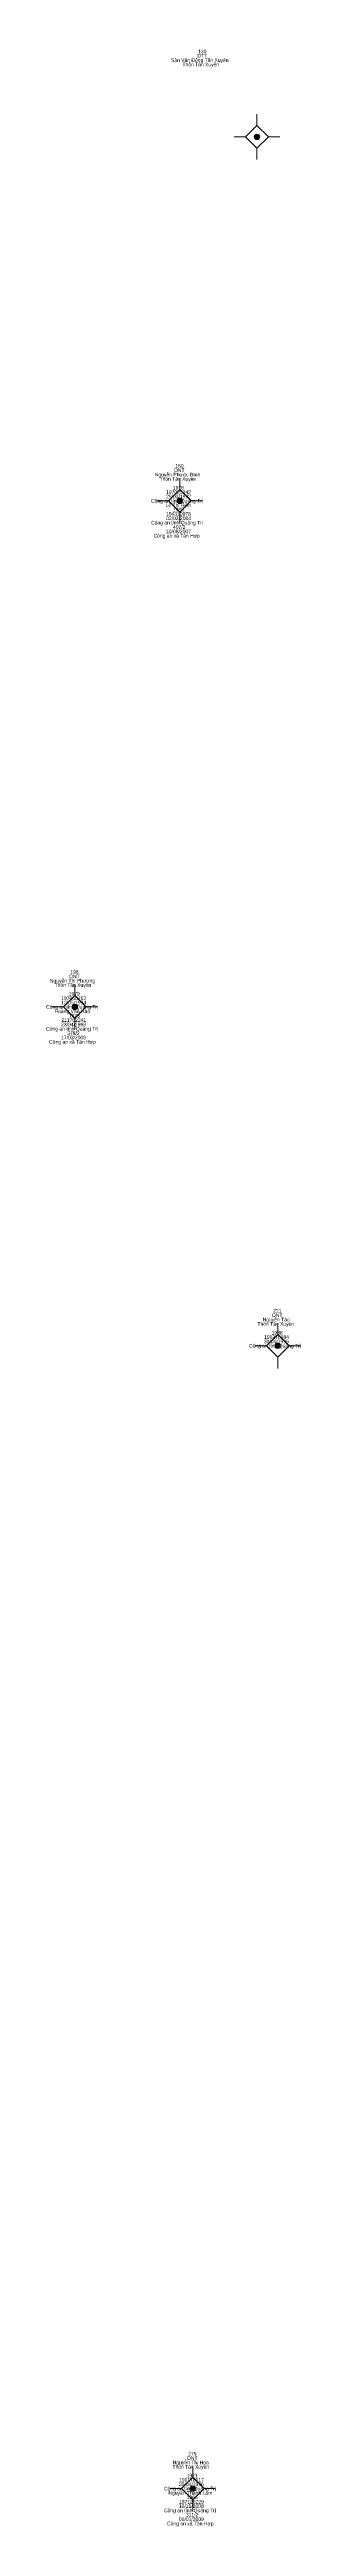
# Model space of a CAD drawing. Header units: metres. Extents: x 550999 to 552168, y 1840994 to 1841978.
# Drawn here: x 551228.4 to 551256, y 1841156.6 to 1841428.8 of the extents above; entities that cross this region are included whole.
import ezdxf
from ezdxf.enums import TextEntityAlignment as Align

# ---------------------------------------------------------------- set-up
doc = ezdxf.new("R2010")
doc.units = ezdxf.units.M
doc.header["$LTSCALE"] = 0.16
doc.layers.add('11', color=7, linetype='Continuous', lineweight=13)
doc.layers.add('15', color=7, linetype='Continuous')

msp = doc.modelspace()

# ---------------------------------------------------------------- hatches: boundary and pattern name
at = {"layer": '11'}
for points in [[(551251.5095, 1841419.19, 1), (551250.9095, 1841419.19, 1)], [(551243.0295, 1841379.19, 1), (551242.4295, 1841379.19, 1)], [(551231.4995, 1841323.57, 1), (551230.8995, 1841323.57, 1)], [(551253.7895, 1841286.33, 1), (551253.1895, 1841286.33, 1)], [(551244.4495, 1841160.74, 1), (551243.8495, 1841160.74, 1)]]:
    msp.add_hatch(color=256, dxfattribs=at).paths.add_polyline_path(points)

# ---------------------------------------------------------------- linework, layer by layer
for p, q in [((551251.21, 1841421.69), (551251.21, 1841420.44)), ((551249.96, 1841419.19), (551248.71, 1841419.19)), ((551251.21, 1841417.94), (551251.21, 1841416.69)), ((551253.71, 1841419.19), (551252.46, 1841419.19)), ((551242.73, 1841381.69), (551242.73, 1841380.44)), ((551241.48, 1841379.19), (551240.23, 1841379.19)), ((551242.73, 1841377.94), (551242.73, 1841376.69)), ((551245.23, 1841379.19), (551243.98, 1841379.19)), ((551231.2, 1841326.07), (551231.2, 1841324.82)), ((551229.95, 1841323.57), (551228.7, 1841323.57)), ((551233.7, 1841323.57), (551232.45, 1841323.57)), ((551231.2, 1841322.32), (551231.2, 1841321.07)), ((551253.49, 1841288.83), (551253.49, 1841287.58)), ((551252.24, 1841286.33), (551250.99, 1841286.33)), ((551253.49, 1841285.08), (551253.49, 1841283.83)), ((551255.99, 1841286.33), (551254.74, 1841286.33)), ((551244.15, 1841163.24), (551244.15, 1841161.99)), ((551242.9, 1841160.74), (551241.65, 1841160.74)), ((551244.15, 1841159.49), (551244.15, 1841158.24)), ((551246.65, 1841160.74), (551245.4, 1841160.74))]:
    msp.add_line(p, q, dxfattribs=at)
for points in [[(551251.21, 1841420.44), (551249.96, 1841419.19), (551251.21, 1841417.94), (551252.46, 1841419.19)], [(551242.73, 1841380.44), (551241.48, 1841379.19), (551242.73, 1841377.94), (551243.98, 1841379.19)], [(551231.2, 1841324.82), (551229.95, 1841323.57), (551231.2, 1841322.32), (551232.45, 1841323.57)], [(551253.49, 1841287.58), (551252.24, 1841286.33), (551253.49, 1841285.08), (551254.74, 1841286.33)], [(551244.15, 1841161.99), (551242.9, 1841160.74), (551244.15, 1841159.49), (551245.4, 1841160.74)]]:
    msp.add_lwpolyline(points, close=True, dxfattribs=at)
for centre in [(551251.2095, 1841419.19), (551242.7295, 1841379.19), (551231.1995, 1841323.57), (551253.4895, 1841286.33), (551244.1495, 1841160.74)]:
    msp.add_circle(centre, 0.3, dxfattribs=at)

# ---------------------------------------------------------------- texts
at = {"layer": '15'}
for s, width, p in [('130', 0.85, (551245.205, 1841428.38)), ('Sân Vận Động Tân Xuyên', 0.85, (551244.925, 1841427.42)), ('Thôn Tân Xuyên', 0.85, (551245.035, 1841426.94)), ('DTT', 0.95, (551245.19, 1841427.9)), ('ONT', 0.95, (551242.67, 1841382.35)), ('160', 0.85, (551242.685, 1841382.83)), ('Nguyễn Phước Bình', 0.9, (551242.48, 1841381.87)), ('Thôn Tân Xuyên', 0.85, (551242.515, 1841381.39)), ('29/03/1992', 0.85, (551242.585, 1841379.47)), ('197025342', 0.85, (551242.59, 1841379.95)), ('1976 ', 0.85, (551242.655, 1841380.43)), ('Công an tỉnh Quảng Trị', 0.9, (551242.42, 1841378.99)), ('Lê Thị Hiến', 0.9, (551242.565, 1841378.51)), ('02/02/2004', 0.9, (551242.595, 1841377.07)), ('194310978', 0.85, (551242.58, 1841377.55)), ('1985 ', 0.85, (551242.655, 1841378.03)), ('Công an tỉnh Quảng Trị', 0.9, (551242.42, 1841376.59)), ('Công an xã Tân Hợp ', 0.85, (551242.46, 1841375.15)), ('10/08/2007', 0.9, (551242.585, 1841375.63)), ('407/2', 0.85, (551242.665, 1841376.11)), ('Nguyễn Thị Phương', 0.9, (551230.935, 1841326.25)), ('Thôn Tân Xuyên', 0.85, (551230.985, 1841325.77)), ('ONT', 0.95, (551231.14, 1841326.73)), ('198', 0.85, (551231.145, 1841327.21)), ('Công an tỉnh Quảng Trị', 0.9, (551230.89, 1841323.37)), ('Hoàng Văn Hào ', 0.9, (551230.99, 1841322.89)), ('12/05/1994', 0.9, (551231.065, 1841323.85)), ('197046253', 0.85, (551231.065, 1841324.33)), ('1979', 0.85, (551231.13, 1841324.81)), ('1973', 0.85, (551231.14, 1841322.41)), ('Công an tỉnh Quảng Trị', 0.9, (551230.89, 1841320.97)), ('Công an xã Tân Hợp', 0.9, (551230.93, 1841319.53)), ('23/04/1999', 0.9, (551231.05, 1841321.45)), ('17/03/2006', 0.9, (551231.05, 1841320.01)), ('211762241', 0.85, (551231.07, 1841321.93)), ('378/2 ', 0.85, (551231.115, 1841320.49)), ('221', 0.8, (551253.455, 1841289.97)), ('Thôn Tân Xuyên', 0.85, (551253.275, 1841288.53)), ('Nguyễn Táo', 0.85, (551253.325, 1841289.01)), ('190270984', 0.85, (551253.36, 1841287.09)), ('ONT', 0.95, (551253.43, 1841289.49)), ('1938', 0.85, (551253.425, 1841287.57)), ('Công an tỉnh Quảng Trị', 0.9, (551253.18, 1841286.13)), ('30/04/1996', 0.9, (551253.34, 1841286.61)), ('275', 0.85, (551244.11, 1841164.38)), ('Nguyễn Thị Hoa', 0.9, (551243.935, 1841163.42)), ('Thôn Tân Xuyên', 0.85, (551243.935, 1841162.94)), ('ONT', 0.95, (551244.09, 1841163.9)), ('1971', 0.8, (551244.085, 1841161.98)), ('Công an tỉnh Quảng Trị', 0.9, (551243.84, 1841160.54)), ('Nguyễn Thanh Lâm', 0.9, (551243.89, 1841160.06)), ('30/04/1996', 0.9, (551244, 1841161.02)), ('197126229', 0.85, (551244.005, 1841159.1)), ('191178117', 0.85, (551244.01, 1841161.5)), ('1966', 0.85, (551244.09, 1841159.58)), ('Công an tỉnh Quảng Trị', 0.9, (551243.84, 1841158.14)), ('Công an xã Tân Hợp', 0.9, (551243.88, 1841156.7)), ('06/01/2009', 0.9, (551244, 1841157.18)), ('10/11/2008', 0.9, (551243.995, 1841158.62)), ('311/2', 0.85, (551244.085, 1841157.66))]:
    msp.add_text(s, height=0.4, dxfattribs=dict(at, width=width)).set_placement(p, align=Align.CENTER)

doc.saveas('drawing.dxf')
